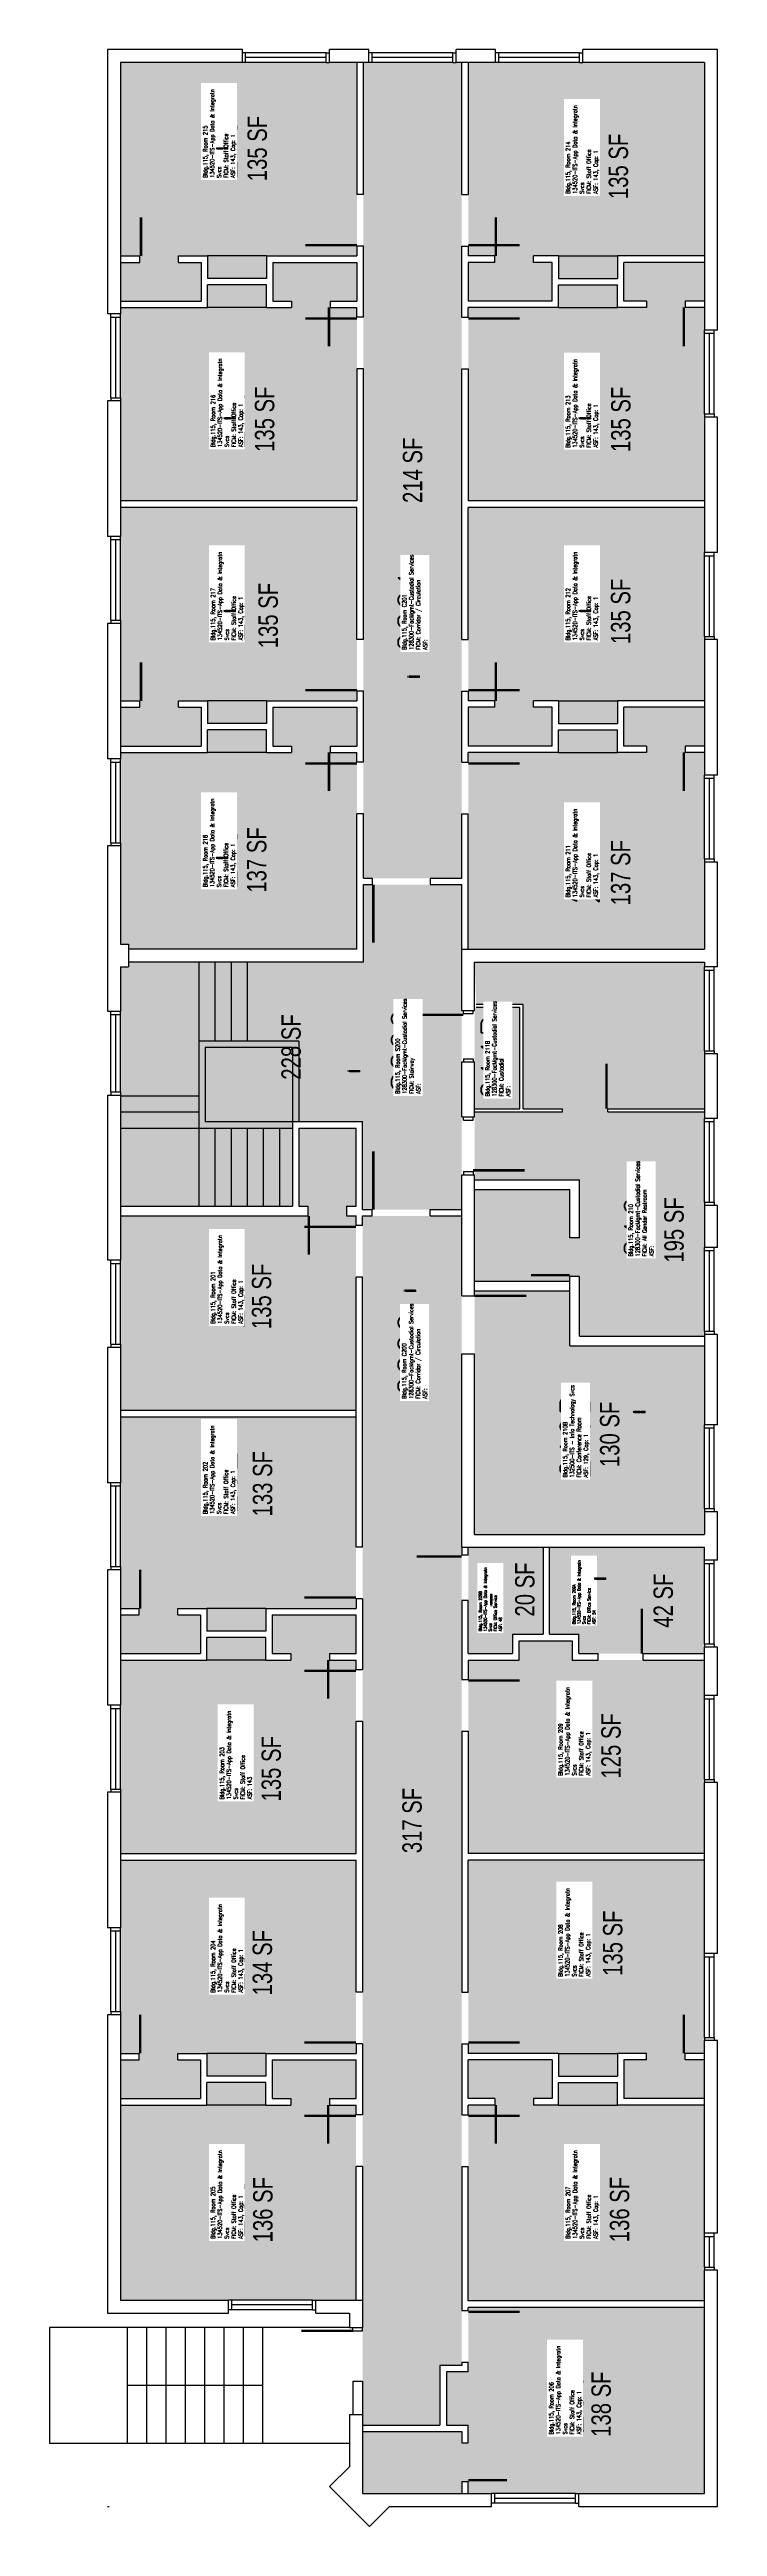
# Model space of a CAD drawing. Header units: inches. Extents: x -36 to 378, y -12 to 1524.
import ezdxf
from ezdxf.enums import TextEntityAlignment as Align

# ---------------------------------------------------------------- set-up
doc = ezdxf.new("R2010")
doc.units = ezdxf.units.IN
doc.header["$LTSCALE"] = 50
doc.header["$MEASUREMENT"] = 0
for name, color, linetype in [('A-DOOR', 2, 'CONTINUOUS'), ('A-FLOR', 3, 'CONTINUOUS'), ('A-GLAZ', 2, 'CONTINUOUS'), ('A-GLAZ-SILL', 2, 'CONTINUOUS'), ('A-IDEN-RNUM', 7, 'CONTINUOUS'), ('A-IDEN-SNUM', 4, 'CONTINUOUS'), ('A-IDEN-VNUM', 4, 'CONTINUOUS'), ('A-SITE', 3, 'CONTINUOUS'), ('A-WALL', 5, 'CONTINUOUS'), ('AREA-TEXT', 3, 'CONTINUOUS'), ('Rooms-Category-Color', 7, 'CONTINUOUS'), ('Rooms-College-Color', 7, 'CONTINUOUS'), ('Rooms-Department-Color', 7, 'CONTINUOUS'), ('Rooms-Division-Color', 7, 'CONTINUOUS'), ('Rooms-Information', 7, 'CONTINUOUS')]:
    doc.layers.add(name, color=color, linetype=linetype)
doc.styles.add('AREA', font='arial.ttf', dxfattribs={"width": 0.75, "height": 24})
doc.styles.add('ROOMSNUMBER', font='txt.shx', dxfattribs={"height": 0.083333})
doc.styles.add('ROOMVNUMBER', font='simplex.shx', dxfattribs={"width": 0.85})

msp = doc.modelspace()

# ---------------------------------------------------------------- hatches: boundary and pattern name
at = {"layer": 'Rooms-Category-Color', "true_color": 0xfa9ba3}
for points in [[(154.5, 1516), (154.5, 1396), (98.5, 1396), (98.5, 1382), (62, 1382), (62, 1396), (44, 1396), (44, 1392), (58, 1392), (58, 1368), (8, 1368), (8, 1392), (20, 1392), (20, 1396), (8, 1396), (8, 1516)], [(223.5, 1516), (223.5, 1396), (240, 1396), (240, 1392), (223.5, 1392), (223.5, 1368), (275.5, 1368), (275.5, 1392), (264, 1392), (264, 1396), (279.5, 1396), (279.5, 1382), (316, 1382), (316, 1396), (370, 1396), (370, 1516)], [(8, 1364), (62, 1364), (62, 1378), (98.5, 1378), (98.5, 1364), (114, 1364), (114, 1368), (102.5, 1368), (102.5, 1392), (154.5, 1392), (154.5, 1368), (138, 1368), (138, 1364), (154.5, 1364), (154.5, 1244), (8, 1244)], [(223.5, 1364), (279.5, 1364), (279.5, 1378), (316, 1378), (316, 1364), (334, 1364), (334, 1368), (320, 1368), (320, 1392), (370, 1392), (370, 1368), (358, 1368), (358, 1364), (370, 1364), (370, 1244), (223.5, 1244)], [(8, 1240), (154.5, 1240), (154.5, 1120), (98.5, 1120), (98.5, 1106), (62, 1106), (62, 1120), (44, 1120), (44, 1116), (58, 1116), (58, 1092), (8, 1092), (8, 1116), (20, 1116), (20, 1120), (8, 1120)], [(223.5, 1240), (370, 1240), (370, 1120), (316, 1120), (316, 1106), (279.5, 1106), (279.5, 1120), (264, 1120), (264, 1116), (275.5, 1116), (275.5, 1092), (223.5, 1092), (223.5, 1116), (240, 1116), (240, 1120), (223.5, 1120)], [(62, 1088), (62, 1102), (98.5, 1102), (98.5, 1088), (114, 1088), (114, 1092), (102.5, 1092), (102.5, 1116), (154.5, 1116), (154.5, 1092), (138, 1092), (138, 1088), (154.5, 1088), (154.5, 966), (13, 966), (13, 969), (8, 969), (8, 1088)], [(223.5, 1088), (279.5, 1088), (279.5, 1102), (316, 1102), (316, 1088), (334, 1088), (334, 1092), (320, 1092), (320, 1116), (370, 1116), (370, 1092), (358, 1092), (358, 1088), (370, 1088), (370, 966), (223.5, 966)], [(118.5, 806.5), (118.5, 855), (154, 855), (154, 806.5), (148, 806.5), (148, 800.5), (154, 800.5), (154, 680), (8, 680), (8, 800.5), (124, 800.5), (124, 806.5)], [(227.5, 754), (286.5, 754), (286.5, 720), (370, 720), (370, 603), (227.5, 603)], [(8, 676), (154, 676), (154, 557), (98, 557), (98, 543), (61.5, 543), (61.5, 557), (43.5, 557), (43.5, 553), (57.5, 553), (57.5, 529), (8, 529), (8, 553), (19.5, 553), (19.5, 557), (8, 557)], [(223.5, 590), (223.5, 595), (270, 595), (270, 541), (251, 541), (251, 529), (223.5, 529), (223.5, 562)], [(292, 529), (292, 541), (274, 541), (274, 595), (320.5, 595), (370, 595), (370, 529), (332, 529), (304, 529)], [(61.5, 539), (98, 539), (98, 525), (113.5, 525), (113.5, 529), (102, 529), (102, 553), (154, 553), (154, 529), (137.5, 529), (137.5, 525), (154, 525), (154, 405), (8, 405), (8, 525), (61.5, 525)], [(255, 525), (223.5, 525), (223.5, 513), (223.5, 481), (223.5, 405), (370, 405), (370, 421), (370, 525), (332, 525), (304, 525), (288, 525), (288, 537), (255, 537)], [(8, 401), (154, 401), (154, 281), (98, 281), (98, 267), (61.5, 267), (61.5, 281), (43.5, 281), (43.5, 277), (57.5, 277), (57.5, 253), (8, 253), (8, 277), (19.5, 277), (19.5, 281), (8, 281)], [(279.5, 267), (279.5, 281), (223.5, 281), (223.5, 401), (370, 401), (370, 281), (358, 281), (358, 277), (370, 277), (370, 253), (320, 253), (320, 277), (334, 277), (334, 281), (316, 281), (316, 267)], [(113.5, 253), (102, 253), (102, 277), (154, 277), (154, 253), (137.5, 253), (137.5, 249), (154, 249), (154, 128), (8, 128), (8, 249), (61.5, 249), (61.5, 263), (98, 263), (98, 249), (113.5, 249)], [(240, 253), (223.5, 253), (223.5, 277), (275.5, 277), (275.5, 253), (264, 253), (264, 249), (279.5, 249), (279.5, 263), (316, 263), (316, 249), (370, 249), (370, 127.5), (223.5, 127.5), (223.5, 249), (240, 249)], [(219.5, 39.5), (219.5, 46.5), (158, 46.5), (158, 8), (219.5, 8), (219.5, 15.5), (223.5, 15.5), (223.5, 8), (370, 8), (370, 123.5), (223.5, 123.5), (223.5, 83.5), (210, 83.5), (210, 50.5), (223.5, 50.5), (223.5, 39.5)]]:
    msp.add_hatch(color=241, dxfattribs=at).paths.add_polyline_path(points)
at = {"layer": 'Rooms-Category-Color', "true_color": 0xadadad}
for points in [[(158.5, 1434), (158.5, 1402), (158.5, 1358), (158.5, 1326), (158.5, 1158), (158.5, 1126), (158.5, 1082), (158.5, 1050), (158.5, 1010), (164, 1010), (200, 1010), (219.5, 1010), (219.5, 1050), (219.5, 1082), (219.5, 1126), (219.5, 1158), (219.5, 1326), (219.5, 1358), (219.5, 1402), (219.5, 1434), (219.5, 1516), (210, 1516), (158.5, 1516)], [(8, 806.5), (8, 857), (8, 955), (13, 955), (13, 958), (158.5, 958), (158.5, 1006), (164, 1006), (200, 1006), (219.5, 1006), (219.5, 804.5), (200, 804.5), (158, 804.5), (158, 859), (114.5, 859), (114.5, 806.5)], [(227.5, 958), (370, 958), (370, 867), (310, 867), (310, 865), (370, 865), (370, 726), (292.5, 726), (292.5, 763), (286.5, 763), (286.5, 760), (227.5, 760), (227.5, 817), (286.5, 817), (286.5, 787), (292.5, 787), (292.5, 823), (227.5, 823), (227.5, 865), (282, 865), (282, 867), (257.5, 867), (257.5, 931.7), (228.5, 931.7)], [(255.5, 897), (255.5, 929.7), (227.5, 929.7), (227.5, 867), (255.5, 867)], [(158, 800.5), (158, 50.5), (206, 50.5), (206, 87.5), (219.5, 87.5), (219.5, 89.5), (219.5, 121.5), (219.5, 211), (219.5, 243), (219.5, 287), (219.5, 800.5)]]:
    msp.add_hatch(color=253, dxfattribs=at).paths.add_polyline_path(points)
at = {"layer": 'Rooms-College-Color', "true_color": 0x80bc67}
for points in [[(154.5, 1516), (154.5, 1396), (98.5, 1396), (98.5, 1382), (62, 1382), (62, 1396), (44, 1396), (44, 1392), (58, 1392), (58, 1368), (8, 1368), (8, 1392), (20, 1392), (20, 1396), (8, 1396), (8, 1516)], [(223.5, 1516), (223.5, 1396), (240, 1396), (240, 1392), (223.5, 1392), (223.5, 1368), (275.5, 1368), (275.5, 1392), (264, 1392), (264, 1396), (279.5, 1396), (279.5, 1382), (316, 1382), (316, 1396), (370, 1396), (370, 1516)], [(8, 1364), (62, 1364), (62, 1378), (98.5, 1378), (98.5, 1364), (114, 1364), (114, 1368), (102.5, 1368), (102.5, 1392), (154.5, 1392), (154.5, 1368), (138, 1368), (138, 1364), (154.5, 1364), (154.5, 1244), (8, 1244)], [(223.5, 1364), (279.5, 1364), (279.5, 1378), (316, 1378), (316, 1364), (334, 1364), (334, 1368), (320, 1368), (320, 1392), (370, 1392), (370, 1368), (358, 1368), (358, 1364), (370, 1364), (370, 1244), (223.5, 1244)], [(8, 1240), (154.5, 1240), (154.5, 1120), (98.5, 1120), (98.5, 1106), (62, 1106), (62, 1120), (44, 1120), (44, 1116), (58, 1116), (58, 1092), (8, 1092), (8, 1116), (20, 1116), (20, 1120), (8, 1120)], [(223.5, 1240), (370, 1240), (370, 1120), (316, 1120), (316, 1106), (279.5, 1106), (279.5, 1120), (264, 1120), (264, 1116), (275.5, 1116), (275.5, 1092), (223.5, 1092), (223.5, 1116), (240, 1116), (240, 1120), (223.5, 1120)], [(62, 1088), (62, 1102), (98.5, 1102), (98.5, 1088), (114, 1088), (114, 1092), (102.5, 1092), (102.5, 1116), (154.5, 1116), (154.5, 1092), (138, 1092), (138, 1088), (154.5, 1088), (154.5, 966), (13, 966), (13, 969), (8, 969), (8, 1088)], [(223.5, 1088), (279.5, 1088), (279.5, 1102), (316, 1102), (316, 1088), (334, 1088), (334, 1092), (320, 1092), (320, 1116), (370, 1116), (370, 1092), (358, 1092), (358, 1088), (370, 1088), (370, 966), (223.5, 966)], [(118.5, 806.5), (118.5, 855), (154, 855), (154, 806.5), (148, 806.5), (148, 800.5), (154, 800.5), (154, 680), (8, 680), (8, 800.5), (124, 800.5), (124, 806.5)], [(227.5, 754), (286.5, 754), (286.5, 720), (370, 720), (370, 603), (227.5, 603)], [(8, 676), (154, 676), (154, 557), (98, 557), (98, 543), (61.5, 543), (61.5, 557), (43.5, 557), (43.5, 553), (57.5, 553), (57.5, 529), (8, 529), (8, 553), (19.5, 553), (19.5, 557), (8, 557)], [(223.5, 590), (223.5, 595), (270, 595), (270, 541), (251, 541), (251, 529), (223.5, 529), (223.5, 562)], [(292, 529), (292, 541), (274, 541), (274, 595), (320.5, 595), (370, 595), (370, 529), (332, 529), (304, 529)], [(61.5, 539), (98, 539), (98, 525), (113.5, 525), (113.5, 529), (102, 529), (102, 553), (154, 553), (154, 529), (137.5, 529), (137.5, 525), (154, 525), (154, 405), (8, 405), (8, 525), (61.5, 525)], [(255, 525), (223.5, 525), (223.5, 513), (223.5, 481), (223.5, 405), (370, 405), (370, 421), (370, 525), (332, 525), (304, 525), (288, 525), (288, 537), (255, 537)], [(8, 401), (154, 401), (154, 281), (98, 281), (98, 267), (61.5, 267), (61.5, 281), (43.5, 281), (43.5, 277), (57.5, 277), (57.5, 253), (8, 253), (8, 277), (19.5, 277), (19.5, 281), (8, 281)], [(279.5, 267), (279.5, 281), (223.5, 281), (223.5, 401), (370, 401), (370, 281), (358, 281), (358, 277), (370, 277), (370, 253), (320, 253), (320, 277), (334, 277), (334, 281), (316, 281), (316, 267)], [(113.5, 253), (102, 253), (102, 277), (154, 277), (154, 253), (137.5, 253), (137.5, 249), (154, 249), (154, 128), (8, 128), (8, 249), (61.5, 249), (61.5, 263), (98, 263), (98, 249), (113.5, 249)], [(240, 253), (223.5, 253), (223.5, 277), (275.5, 277), (275.5, 253), (264, 253), (264, 249), (279.5, 249), (279.5, 263), (316, 263), (316, 249), (370, 249), (370, 127.5), (223.5, 127.5), (223.5, 249), (240, 249)], [(219.5, 39.5), (219.5, 46.5), (158, 46.5), (158, 8), (219.5, 8), (219.5, 15.5), (223.5, 15.5), (223.5, 8), (370, 8), (370, 123.5), (223.5, 123.5), (223.5, 83.5), (210, 83.5), (210, 50.5), (223.5, 50.5), (223.5, 39.5)]]:
    msp.add_hatch(color=83, dxfattribs=at).paths.add_polyline_path(points)
at = {"layer": 'Rooms-College-Color', "true_color": 0xadadad}
for points in [[(158.5, 1434), (158.5, 1402), (158.5, 1358), (158.5, 1326), (158.5, 1158), (158.5, 1126), (158.5, 1082), (158.5, 1050), (158.5, 1010), (164, 1010), (200, 1010), (219.5, 1010), (219.5, 1050), (219.5, 1082), (219.5, 1126), (219.5, 1158), (219.5, 1326), (219.5, 1358), (219.5, 1402), (219.5, 1434), (219.5, 1516), (210, 1516), (158.5, 1516)], [(8, 806.5), (8, 857), (8, 955), (13, 955), (13, 958), (158.5, 958), (158.5, 1006), (164, 1006), (200, 1006), (219.5, 1006), (219.5, 804.5), (200, 804.5), (158, 804.5), (158, 859), (114.5, 859), (114.5, 806.5)], [(227.5, 958), (370, 958), (370, 867), (310, 867), (310, 865), (370, 865), (370, 726), (292.5, 726), (292.5, 763), (286.5, 763), (286.5, 760), (227.5, 760), (227.5, 817), (286.5, 817), (286.5, 787), (292.5, 787), (292.5, 823), (227.5, 823), (227.5, 865), (282, 865), (282, 867), (257.5, 867), (257.5, 931.7), (228.5, 931.7)], [(255.5, 897), (255.5, 929.7), (227.5, 929.7), (227.5, 867), (255.5, 867)], [(158, 800.5), (158, 50.5), (206, 50.5), (206, 87.5), (219.5, 87.5), (219.5, 89.5), (219.5, 121.5), (219.5, 211), (219.5, 243), (219.5, 287), (219.5, 800.5)]]:
    msp.add_hatch(color=253, dxfattribs=at).paths.add_polyline_path(points)
at = {"layer": 'Rooms-Department-Color', "true_color": 0xfa003f}
for points in [[(154.5, 1516), (154.5, 1396), (98.5, 1396), (98.5, 1382), (62, 1382), (62, 1396), (44, 1396), (44, 1392), (58, 1392), (58, 1368), (8, 1368), (8, 1392), (20, 1392), (20, 1396), (8, 1396), (8, 1516)], [(223.5, 1516), (223.5, 1396), (240, 1396), (240, 1392), (223.5, 1392), (223.5, 1368), (275.5, 1368), (275.5, 1392), (264, 1392), (264, 1396), (279.5, 1396), (279.5, 1382), (316, 1382), (316, 1396), (370, 1396), (370, 1516)], [(8, 1364), (62, 1364), (62, 1378), (98.5, 1378), (98.5, 1364), (114, 1364), (114, 1368), (102.5, 1368), (102.5, 1392), (154.5, 1392), (154.5, 1368), (138, 1368), (138, 1364), (154.5, 1364), (154.5, 1244), (8, 1244)], [(223.5, 1364), (279.5, 1364), (279.5, 1378), (316, 1378), (316, 1364), (334, 1364), (334, 1368), (320, 1368), (320, 1392), (370, 1392), (370, 1368), (358, 1368), (358, 1364), (370, 1364), (370, 1244), (223.5, 1244)], [(8, 1240), (154.5, 1240), (154.5, 1120), (98.5, 1120), (98.5, 1106), (62, 1106), (62, 1120), (44, 1120), (44, 1116), (58, 1116), (58, 1092), (8, 1092), (8, 1116), (20, 1116), (20, 1120), (8, 1120)], [(223.5, 1240), (370, 1240), (370, 1120), (316, 1120), (316, 1106), (279.5, 1106), (279.5, 1120), (264, 1120), (264, 1116), (275.5, 1116), (275.5, 1092), (223.5, 1092), (223.5, 1116), (240, 1116), (240, 1120), (223.5, 1120)], [(62, 1088), (62, 1102), (98.5, 1102), (98.5, 1088), (114, 1088), (114, 1092), (102.5, 1092), (102.5, 1116), (154.5, 1116), (154.5, 1092), (138, 1092), (138, 1088), (154.5, 1088), (154.5, 966), (13, 966), (13, 969), (8, 969), (8, 1088)], [(223.5, 1088), (279.5, 1088), (279.5, 1102), (316, 1102), (316, 1088), (334, 1088), (334, 1092), (320, 1092), (320, 1116), (370, 1116), (370, 1092), (358, 1092), (358, 1088), (370, 1088), (370, 966), (223.5, 966)], [(118.5, 806.5), (118.5, 855), (154, 855), (154, 806.5), (148, 806.5), (148, 800.5), (154, 800.5), (154, 680), (8, 680), (8, 800.5), (124, 800.5), (124, 806.5)], [(227.5, 754), (286.5, 754), (286.5, 720), (370, 720), (370, 603), (227.5, 603)], [(8, 676), (154, 676), (154, 557), (98, 557), (98, 543), (61.5, 543), (61.5, 557), (43.5, 557), (43.5, 553), (57.5, 553), (57.5, 529), (8, 529), (8, 553), (19.5, 553), (19.5, 557), (8, 557)], [(223.5, 590), (223.5, 595), (270, 595), (270, 541), (251, 541), (251, 529), (223.5, 529), (223.5, 562)], [(292, 529), (292, 541), (274, 541), (274, 595), (320.5, 595), (370, 595), (370, 529), (332, 529), (304, 529)], [(61.5, 539), (98, 539), (98, 525), (113.5, 525), (113.5, 529), (102, 529), (102, 553), (154, 553), (154, 529), (137.5, 529), (137.5, 525), (154, 525), (154, 405), (8, 405), (8, 525), (61.5, 525)], [(255, 525), (223.5, 525), (223.5, 513), (223.5, 481), (223.5, 405), (370, 405), (370, 421), (370, 525), (332, 525), (304, 525), (288, 525), (288, 537), (255, 537)], [(8, 401), (154, 401), (154, 281), (98, 281), (98, 267), (61.5, 267), (61.5, 281), (43.5, 281), (43.5, 277), (57.5, 277), (57.5, 253), (8, 253), (8, 277), (19.5, 277), (19.5, 281), (8, 281)], [(279.5, 267), (279.5, 281), (223.5, 281), (223.5, 401), (370, 401), (370, 281), (358, 281), (358, 277), (370, 277), (370, 253), (320, 253), (320, 277), (334, 277), (334, 281), (316, 281), (316, 267)], [(113.5, 253), (102, 253), (102, 277), (154, 277), (154, 253), (137.5, 253), (137.5, 249), (154, 249), (154, 128), (8, 128), (8, 249), (61.5, 249), (61.5, 263), (98, 263), (98, 249), (113.5, 249)], [(240, 253), (223.5, 253), (223.5, 277), (275.5, 277), (275.5, 253), (264, 253), (264, 249), (279.5, 249), (279.5, 263), (316, 263), (316, 249), (370, 249), (370, 127.5), (223.5, 127.5), (223.5, 249), (240, 249)], [(219.5, 39.5), (219.5, 46.5), (158, 46.5), (158, 8), (219.5, 8), (219.5, 15.5), (223.5, 15.5), (223.5, 8), (370, 8), (370, 123.5), (223.5, 123.5), (223.5, 83.5), (210, 83.5), (210, 50.5), (223.5, 50.5), (223.5, 39.5)]]:
    msp.add_hatch(color=240, dxfattribs=at).paths.add_polyline_path(points)
at = {"layer": 'Rooms-Department-Color', "true_color": 0xacacac}
for points in [[(158.5, 1434), (158.5, 1402), (158.5, 1358), (158.5, 1326), (158.5, 1158), (158.5, 1126), (158.5, 1082), (158.5, 1050), (158.5, 1010), (164, 1010), (200, 1010), (219.5, 1010), (219.5, 1050), (219.5, 1082), (219.5, 1126), (219.5, 1158), (219.5, 1326), (219.5, 1358), (219.5, 1402), (219.5, 1434), (219.5, 1516), (210, 1516), (158.5, 1516)], [(8, 806.5), (8, 857), (8, 955), (13, 955), (13, 958), (158.5, 958), (158.5, 1006), (164, 1006), (200, 1006), (219.5, 1006), (219.5, 804.5), (200, 804.5), (158, 804.5), (158, 859), (114.5, 859), (114.5, 806.5)], [(227.5, 958), (370, 958), (370, 867), (310, 867), (310, 865), (370, 865), (370, 726), (292.5, 726), (292.5, 763), (286.5, 763), (286.5, 760), (227.5, 760), (227.5, 817), (286.5, 817), (286.5, 787), (292.5, 787), (292.5, 823), (227.5, 823), (227.5, 865), (282, 865), (282, 867), (257.5, 867), (257.5, 931.7), (228.5, 931.7)], [(255.5, 897), (255.5, 929.7), (227.5, 929.7), (227.5, 867), (255.5, 867)], [(158, 800.5), (158, 50.5), (206, 50.5), (206, 87.5), (219.5, 87.5), (219.5, 89.5), (219.5, 121.5), (219.5, 211), (219.5, 243), (219.5, 287), (219.5, 800.5)]]:
    msp.add_hatch(color=253, dxfattribs=at).paths.add_polyline_path(points)
at = {"layer": 'Rooms-Division-Color', "true_color": 0xfa003f}
for points in [[(154.5, 1516), (154.5, 1396), (98.5, 1396), (98.5, 1382), (62, 1382), (62, 1396), (44, 1396), (44, 1392), (58, 1392), (58, 1368), (8, 1368), (8, 1392), (20, 1392), (20, 1396), (8, 1396), (8, 1516)], [(223.5, 1516), (223.5, 1396), (240, 1396), (240, 1392), (223.5, 1392), (223.5, 1368), (275.5, 1368), (275.5, 1392), (264, 1392), (264, 1396), (279.5, 1396), (279.5, 1382), (316, 1382), (316, 1396), (370, 1396), (370, 1516)], [(8, 1364), (62, 1364), (62, 1378), (98.5, 1378), (98.5, 1364), (114, 1364), (114, 1368), (102.5, 1368), (102.5, 1392), (154.5, 1392), (154.5, 1368), (138, 1368), (138, 1364), (154.5, 1364), (154.5, 1244), (8, 1244)], [(223.5, 1364), (279.5, 1364), (279.5, 1378), (316, 1378), (316, 1364), (334, 1364), (334, 1368), (320, 1368), (320, 1392), (370, 1392), (370, 1368), (358, 1368), (358, 1364), (370, 1364), (370, 1244), (223.5, 1244)], [(8, 1240), (154.5, 1240), (154.5, 1120), (98.5, 1120), (98.5, 1106), (62, 1106), (62, 1120), (44, 1120), (44, 1116), (58, 1116), (58, 1092), (8, 1092), (8, 1116), (20, 1116), (20, 1120), (8, 1120)], [(223.5, 1240), (370, 1240), (370, 1120), (316, 1120), (316, 1106), (279.5, 1106), (279.5, 1120), (264, 1120), (264, 1116), (275.5, 1116), (275.5, 1092), (223.5, 1092), (223.5, 1116), (240, 1116), (240, 1120), (223.5, 1120)], [(62, 1088), (62, 1102), (98.5, 1102), (98.5, 1088), (114, 1088), (114, 1092), (102.5, 1092), (102.5, 1116), (154.5, 1116), (154.5, 1092), (138, 1092), (138, 1088), (154.5, 1088), (154.5, 966), (13, 966), (13, 969), (8, 969), (8, 1088)], [(223.5, 1088), (279.5, 1088), (279.5, 1102), (316, 1102), (316, 1088), (334, 1088), (334, 1092), (320, 1092), (320, 1116), (370, 1116), (370, 1092), (358, 1092), (358, 1088), (370, 1088), (370, 966), (223.5, 966)], [(118.5, 806.5), (118.5, 855), (154, 855), (154, 806.5), (148, 806.5), (148, 800.5), (154, 800.5), (154, 680), (8, 680), (8, 800.5), (124, 800.5), (124, 806.5)], [(227.5, 754), (286.5, 754), (286.5, 720), (370, 720), (370, 603), (227.5, 603)], [(8, 676), (154, 676), (154, 557), (98, 557), (98, 543), (61.5, 543), (61.5, 557), (43.5, 557), (43.5, 553), (57.5, 553), (57.5, 529), (8, 529), (8, 553), (19.5, 553), (19.5, 557), (8, 557)], [(223.5, 590), (223.5, 595), (270, 595), (270, 541), (251, 541), (251, 529), (223.5, 529), (223.5, 562)], [(292, 529), (292, 541), (274, 541), (274, 595), (320.5, 595), (370, 595), (370, 529), (332, 529), (304, 529)], [(61.5, 539), (98, 539), (98, 525), (113.5, 525), (113.5, 529), (102, 529), (102, 553), (154, 553), (154, 529), (137.5, 529), (137.5, 525), (154, 525), (154, 405), (8, 405), (8, 525), (61.5, 525)], [(255, 525), (223.5, 525), (223.5, 513), (223.5, 481), (223.5, 405), (370, 405), (370, 421), (370, 525), (332, 525), (304, 525), (288, 525), (288, 537), (255, 537)], [(8, 401), (154, 401), (154, 281), (98, 281), (98, 267), (61.5, 267), (61.5, 281), (43.5, 281), (43.5, 277), (57.5, 277), (57.5, 253), (8, 253), (8, 277), (19.5, 277), (19.5, 281), (8, 281)], [(279.5, 267), (279.5, 281), (223.5, 281), (223.5, 401), (370, 401), (370, 281), (358, 281), (358, 277), (370, 277), (370, 253), (320, 253), (320, 277), (334, 277), (334, 281), (316, 281), (316, 267)], [(113.5, 253), (102, 253), (102, 277), (154, 277), (154, 253), (137.5, 253), (137.5, 249), (154, 249), (154, 128), (8, 128), (8, 249), (61.5, 249), (61.5, 263), (98, 263), (98, 249), (113.5, 249)], [(240, 253), (223.5, 253), (223.5, 277), (275.5, 277), (275.5, 253), (264, 253), (264, 249), (279.5, 249), (279.5, 263), (316, 263), (316, 249), (370, 249), (370, 127.5), (223.5, 127.5), (223.5, 249), (240, 249)], [(219.5, 39.5), (219.5, 46.5), (158, 46.5), (158, 8), (219.5, 8), (219.5, 15.5), (223.5, 15.5), (223.5, 8), (370, 8), (370, 123.5), (223.5, 123.5), (223.5, 83.5), (210, 83.5), (210, 50.5), (223.5, 50.5), (223.5, 39.5)]]:
    msp.add_hatch(color=240, dxfattribs=at).paths.add_polyline_path(points)
at = {"layer": 'Rooms-Division-Color', "true_color": 0xadadad}
for points in [[(158.5, 1434), (158.5, 1402), (158.5, 1358), (158.5, 1326), (158.5, 1158), (158.5, 1126), (158.5, 1082), (158.5, 1050), (158.5, 1010), (164, 1010), (200, 1010), (219.5, 1010), (219.5, 1050), (219.5, 1082), (219.5, 1126), (219.5, 1158), (219.5, 1326), (219.5, 1358), (219.5, 1402), (219.5, 1434), (219.5, 1516), (210, 1516), (158.5, 1516)], [(8, 806.5), (8, 857), (8, 955), (13, 955), (13, 958), (158.5, 958), (158.5, 1006), (164, 1006), (200, 1006), (219.5, 1006), (219.5, 804.5), (200, 804.5), (158, 804.5), (158, 859), (114.5, 859), (114.5, 806.5)], [(227.5, 958), (370, 958), (370, 867), (310, 867), (310, 865), (370, 865), (370, 726), (292.5, 726), (292.5, 763), (286.5, 763), (286.5, 760), (227.5, 760), (227.5, 817), (286.5, 817), (286.5, 787), (292.5, 787), (292.5, 823), (227.5, 823), (227.5, 865), (282, 865), (282, 867), (257.5, 867), (257.5, 931.7), (228.5, 931.7)], [(255.5, 897), (255.5, 929.7), (227.5, 929.7), (227.5, 867), (255.5, 867)], [(158, 800.5), (158, 50.5), (206, 50.5), (206, 87.5), (219.5, 87.5), (219.5, 89.5), (219.5, 121.5), (219.5, 211), (219.5, 243), (219.5, 287), (219.5, 800.5)]]:
    msp.add_hatch(color=253, dxfattribs=at).paths.add_polyline_path(points)

# ---------------------------------------------------------------- linework, layer by layer
at = {"layer": 'A-DOOR'}
for points in [[(154.5, 1402.7, 1.5, 1.5, 0), (122.5, 1402.7, 0, 0, 0), (122.5, 1402, 0, 0, -0.414214), (154.5, 1434, 0, 0, -0.414214)], [(223.5, 1402.7, 1.5, 1.5, 0), (255.5, 1402.7, 0, 0, 0), (255.5, 1402, 0, 0, 0.414214), (223.5, 1434, 0, 0, 0.414214)], [(20.7, 1396, 1.5, 1.5, 0), (20.7, 1420, 0, 0, 0), (20, 1420, 0, 0, -0.414214), (44, 1396, 0, 0, -0.414214)], [(240.7, 1396, 1.5, 1.5, 0), (240.7, 1420, 0, 0, 0), (240, 1420, 0, 0, -0.414214), (264, 1396, 0, 0, -0.414214)], [(137.2, 1364, 1.5, 1.5, 0), (137.2, 1340, 0, 0, 0), (138, 1340, 0, 0, -0.414214), (114, 1364, 0, 0, -0.414214)], [(154.5, 1357.2, 1.5, 1.5, 0), (122.5, 1357.2, 0, 0, 0), (122.5, 1358, 0, 0, 0.414214), (154.5, 1326, 0, 0, 0.414214)], [(223.5, 1357.2, 1.5, 1.5, 0), (255.5, 1357.2, 0, 0, 0), (255.5, 1358, 0, 0, -0.414214), (223.5, 1326, 0, 0, -0.414214)], [(357.2, 1364, 1.5, 1.5, 0), (357.2, 1340, 0, 0, 0), (358, 1340, 0, 0, -0.414214), (334, 1364, 0, 0, -0.414214)], [(154.5, 1126.7, 1.5, 1.5, 0), (122.5, 1126.7, 0, 0, 0), (122.5, 1126, 0, 0, -0.414214), (154.5, 1158, 0, 0, -0.414214)], [(223.5, 1126.7, 1.5, 1.5, 0), (255.5, 1126.7, 0, 0, 0), (255.5, 1126, 0, 0, 0.414214), (223.5, 1158, 0, 0, 0.414214)], [(20.7, 1120, 1.5, 1.5, 0), (20.7, 1144, 0, 0, 0), (20, 1144, 0, 0, -0.414214), (44, 1120, 0, 0, -0.414214)], [(240.7, 1120, 1.5, 1.5, 0), (240.7, 1144, 0, 0, 0), (240, 1144, 0, 0, -0.414214), (264, 1120, 0, 0, -0.414214)], [(137.2, 1088, 1.5, 1.5, 0), (137.2, 1064, 0, 0, 0), (138, 1064, 0, 0, -0.414214), (114, 1088, 0, 0, -0.414214)], [(154.5, 1081.2, 1.5, 1.5, 0), (122.5, 1081.2, 0, 0, 0), (122.5, 1082, 0, 0, 0.414214), (154.5, 1050, 0, 0, 0.414214)], [(223.5, 1081.2, 1.5, 1.5, 0), (255.5, 1081.2, 0, 0, 0), (255.5, 1082, 0, 0, -0.414214), (223.5, 1050, 0, 0, -0.414214)], [(357.2, 1088, 1.5, 1.5, 0), (357.2, 1064, 0, 0, 0), (358, 1064, 0, 0, -0.414214), (334, 1088, 0, 0, -0.414214)], [(164.7, 1006, 1.5, 1.5, 0), (164.7, 970, 0, 0, 0), (164, 970, 0, 0, 0.414214), (200, 1006, 0, 0, 0.414214)], [(220.5, 925.3, 1.5, 1.5, 0), (192.5, 925.3, 0, 0, 0), (192.5, 926, 0, 0, 0.414214), (220.5, 898, 0, 0, 0.414214)], [(309.2, 867, 1.5, 1.5, 0), (309.2, 895, 0, 0, 0), (310, 895, 0, 0, 0.414214), (282, 867, 0, 0, 0.414214)], [(226.5, 828.8, 1.5, 1.5, 0), (258.5, 828.8, 0, 0, 0), (258.5, 828, 0, 0, 0.414214), (226.5, 860, 0, 0, 0.414214)], [(164.7, 804.5, 1.5, 1.5, 0), (164.7, 840.5, 0, 0, 0), (164, 840.5, 0, 0, -0.414214), (200, 804.5, 0, 0, -0.414214)], [(124.7, 800.5, 1.5, 1.5, 0), (124.7, 776.5, 0, 0, 0), (124, 776.5, 0, 0, 0.414214), (148, 800.5, 0, 0, 0.414214)], [(154, 793.7, 1.5, 1.5, 0), (122, 793.7, 0, 0, 0), (122, 794.5, 0, 0, 0.414214), (154, 762.5, 0, 0, 0.414214)], [(286.5, 763.8, 1.5, 1.5, 0), (262.5, 763.8, 0, 0, 0), (262.5, 763, 0, 0, -0.414214), (286.5, 787, 0, 0, -0.414214)], [(227.5, 751, 1.5, 1.5, 0), (259.5, 751, 0, 0, 0), (259.5, 751.7, 0, 0, -0.320393), (227.5, 715, 0, 0, -0.414214)], [(154, 563.8, 1.5, 1.5, 0), (122, 563.8, 0, 0, 0), (122, 563, 0, 0, -0.414214), (154, 595, 0, 0, -0.414214)], [(219.5, 589.2, 1.5, 1.5, 0), (191.5, 589.2, 0, 0, 0), (191.5, 590, 0, 0, 0.414214), (219.5, 562, 0, 0, 0.414214)], [(20.2, 557, 1.5, 1.5, 0), (20.2, 581, 0, 0, 0), (19.5, 581, 0, 0, -0.414214), (43.5, 557, 0, 0, -0.414214)], [(331.2, 529, 1.5, 1.5, 0), (331.2, 557, 0, 0, 0), (332, 557, 0, 0, 0.414214), (304, 529, 0, 0, 0.414214)], [(136.7, 525, 1.5, 1.5, 0), (136.7, 501, 0, 0, 0), (137.5, 501, 0, 0, -0.414214), (113.5, 525, 0, 0, -0.414214)], [(154, 518.3, 1.5, 1.5, 0), (122, 518.3, 0, 0, 0), (122, 519, 0, 0, 0.414214), (154, 487, 0, 0, 0.414214)], [(223.5, 512.3, 1.5, 1.5, 0), (255.5, 512.3, 0, 0, 0), (255.5, 513, 0, 0, -0.414214), (223.5, 481, 0, 0, -0.414214)], [(154, 287.8, 1.5, 1.5, 0), (122, 287.8, 0, 0, 0), (122, 287, 0, 0, -0.414214), (154, 319, 0, 0, -0.414214)], [(223.5, 287.8, 1.5, 1.5, 0), (255.5, 287.8, 0, 0, 0), (255.5, 287, 0, 0, 0.414214), (223.5, 319, 0, 0, 0.414214)], [(20.2, 281, 1.5, 1.5, 0), (20.2, 305, 0, 0, 0), (19.5, 305, 0, 0, -0.414214), (43.5, 281, 0, 0, -0.414214)], [(357.2, 281, 1.5, 1.5, 0), (357.2, 305, 0, 0, 0), (358, 305, 0, 0, 0.414214), (334, 281, 0, 0, 0.414214)], [(136.7, 249, 1.5, 1.5, 0), (136.7, 225, 0, 0, 0), (137.5, 225, 0, 0, -0.414214), (113.5, 249, 0, 0, -0.414214)], [(240.7, 249, 1.5, 1.5, 0), (240.7, 225, 0, 0, 0), (240, 225, 0, 0, 0.414214), (264, 249, 0, 0, 0.414214)], [(154, 242.3, 1.5, 1.5, 0), (122, 242.3, 0, 0, 0), (122, 243, 0, 0, 0.414214), (154, 211, 0, 0, 0.414214)], [(223.5, 242.3, 1.5, 1.5, 0), (255.5, 242.3, 0, 0, 0), (255.5, 243, 0, 0, -0.414214), (223.5, 211, 0, 0, -0.414214)], [(152, 109, 1.5, 1.5, 0), (120, 109, 0, 0, 0), (120, 109.7, 0, 0, 0.414214), (152, 77.7, 0, 0, 0.414214)], [(223.5, 120.8, 1.5, 1.5, 0), (255.5, 120.8, 0, 0, 0), (255.5, 121.5, 0, 0, -0.414214), (223.5, 89.5, 0, 0, -0.414214)], [(223.5, 16.3, 1.5, 1.5, 0), (247.5, 16.3, 0, 0, 0), (247.5, 15.5, 0, 0, 0.414214), (223.5, 39.5, 0, 0, 0.414214)]]:
    msp.add_lwpolyline(points, format="xyseb", dxfattribs=at)
at = {"layer": 'A-FLOR'}
for p, q in [((98.5, 1396), (62, 1396)), ((279.5, 1396), (316, 1396)), ((98.5, 1364), (62, 1364)), ((279.5, 1364), (316, 1364)), ((98.5, 1120), (62, 1120)), ((279.5, 1120), (316, 1120)), ((98.5, 1088), (62, 1088)), ((279.5, 1088), (316, 1088)), ((56.5, 958), (56.5, 806.5)), ((66.5, 958), (66.5, 909)), ((76.5, 958), (76.5, 909)), ((86.5, 958), (86.5, 909)), ((118.5, 909), (56.5, 909)), ((118.5, 909), (118.5, 859)), ((114.5, 905), (60.5, 905)), ((60.5, 905), (60.5, 859)), ((114.5, 905), (114.5, 859)), ((8, 875), (56.5, 875)), ((8, 865), (56.5, 865)), ((8, 855), (114.5, 855)), ((60.5, 859), (114.5, 859)), ((66.5, 855), (66.5, 806.5)), ((76.5, 855), (76.5, 806.5)), ((86.5, 855), (86.5, 806.5)), ((96.5, 855), (96.5, 806.5)), ((106.5, 855), (106.5, 806.5)), ((98, 557), (61.5, 557)), ((98, 525), (61.5, 525)), ((98, 281), (61.5, 281)), ((279.5, 281), (316, 281)), ((98, 249), (61.5, 249)), ((279.5, 249), (316, 249))]:
    msp.add_line(p, q, dxfattribs=at)
at = {"layer": 'A-GLAZ'}
for p, q in [((135.5, 1519), (85.5, 1519)), ((214, 1519), (164, 1519)), ((292.5, 1519), (242.5, 1519)), ((5, 1308), (5, 1358)), ((373, 1298), (373, 1348)), ((5, 1170), (5, 1220)), ((373, 1160), (373, 1210)), ((5, 1032), (5, 1082)), ((373, 1022), (373, 1072)), ((373, 903), (373, 953)), ((5, 877.5), (5, 925.5)), ((373, 809), (373, 859)), ((5, 721), (5, 771)), ((373, 729), (373, 779)), ((373, 619), (373, 669)), ((5, 583), (5, 633)), ((373, 535), (373, 585)), ((5, 445), (5, 495)), ((373, 451), (373, 501)), ((5, 307), (5, 357)), ((373, 291), (373, 341)), ((373, 148.5), (373, 167.5)), ((127, 125), (77, 125)), ((290, 5), (240, 5))]:
    msp.add_line(p, q, dxfattribs=at)
at = {"layer": 'A-GLAZ-SILL'}
for p, q in [((135.5, 1522), (85.5, 1522)), ((214, 1522), (164, 1522)), ((292.5, 1522), (242.5, 1522)), ((135.5, 1516), (85.5, 1516)), ((214, 1516), (164, 1516)), ((292.5, 1516), (242.5, 1516)), ((2, 1308), (2, 1358)), ((8, 1308), (8, 1358)), ((370, 1298), (370, 1348)), ((376, 1298), (376, 1348)), ((2, 1170), (2, 1220)), ((8, 1170), (8, 1220)), ((370, 1160), (370, 1210)), ((376, 1160), (376, 1210)), ((2, 1032), (2, 1082)), ((8, 1032), (8, 1082)), ((370, 1022), (370, 1072)), ((376, 1022), (376, 1072)), ((370, 903), (370, 953)), ((376, 903), (376, 953)), ((2, 877.5), (2, 925.5)), ((8, 877.5), (8, 925.5)), ((370, 809), (370, 859)), ((376, 809), (376, 859)), ((2, 721), (2, 771)), ((8, 721), (8, 771)), ((370, 729), (370, 779)), ((376, 729), (376, 779)), ((370, 619), (370, 669)), ((376, 619), (376, 669)), ((2, 583), (2, 633)), ((8, 583), (8, 633)), ((370, 535), (370, 585)), ((376, 535), (376, 585)), ((2, 445), (2, 495)), ((8, 445), (8, 495)), ((370, 451), (370, 501)), ((376, 451), (376, 501)), ((2, 307), (2, 357)), ((8, 307), (8, 357)), ((370, 291), (370, 341)), ((376, 291), (376, 341)), ((370, 148.5), (370, 167.5)), ((376, 148.5), (376, 167.5)), ((127, 128), (77, 128)), ((127, 122), (77, 122)), ((290, 8), (240, 8)), ((290, 2), (240, 2))]:
    msp.add_line(p, q, dxfattribs=at)
at = {"layer": 'A-SITE'}
for p, q in [((150, 111), (-36, 111)), ((-36, 111), (-36, 39)), ((12, 111), (12, 39)), ((24, 111), (24, 39)), ((36, 111), (36, 39)), ((48, 111), (48, 39)), ((60, 111), (60, 39)), ((72, 111), (72, 39)), ((84, 111), (84, 39)), ((96, 111), (96, 39)), ((96, 75), (12, 75)), ((150, 39), (-36, 39))]:
    msp.add_line(p, q, dxfattribs=at)
at = {"layer": 'A-WALL'}
for p, q in [((83.5, 1524), (0, 1524)), ((0, 1524), (0, 1360)), ((83.5, 1516), (83.5, 1524)), ((85.5, 1522), (83.5, 1522)), ((85.5, 1516), (85.5, 1522)), ((135.5, 1516), (135.5, 1522)), ((135.5, 1522), (137.5, 1522)), ((162, 1524), (137.5, 1524)), ((137.5, 1516), (137.5, 1524)), ((162, 1516), (162, 1524)), ((164, 1522), (162, 1522)), ((164, 1516), (164, 1522)), ((214, 1522), (216, 1522)), ((214, 1516), (214, 1522)), ((240.5, 1524), (216, 1524)), ((216, 1516), (216, 1524)), ((240.5, 1516), (240.5, 1524)), ((242.5, 1522), (240.5, 1522)), ((242.5, 1516), (242.5, 1522)), ((292.5, 1522), (294.5, 1522)), ((292.5, 1516), (292.5, 1522)), ((378, 1524), (294.5, 1524)), ((294.5, 1516), (294.5, 1524)), ((378, 1350), (378, 1524)), ((83.5, 1516), (8, 1516)), ((8, 1516), (8, 1360)), ((85.5, 1516), (83.5, 1516)), ((135.5, 1516), (137.5, 1516)), ((162, 1516), (137.5, 1516)), ((154.5, 1516), (154.5, 1434)), ((158.5, 1434), (158.5, 1516)), ((164, 1516), (162, 1516)), ((214, 1516), (216, 1516)), ((240.5, 1516), (216, 1516)), ((219.5, 1434), (219.5, 1516)), ((223.5, 1516), (223.5, 1434)), ((242.5, 1516), (240.5, 1516)), ((292.5, 1516), (294.5, 1516)), ((370, 1516), (294.5, 1516)), ((370, 1516), (370, 1350)), ((158.5, 1434), (154.5, 1434)), ((219.5, 1434), (223.5, 1434)), ((158.5, 1402), (154.5, 1402)), ((154.5, 1402), (154.5, 1396)), ((158.5, 1358), (158.5, 1402)), ((219.5, 1402), (223.5, 1402)), ((219.5, 1358), (219.5, 1402)), ((223.5, 1402), (223.5, 1396)), ((8, 1396), (20, 1396)), ((8, 1392), (20, 1392)), ((20, 1392), (20, 1396)), ((44, 1392), (44, 1396)), ((44, 1396), (62, 1396)), ((44, 1392), (58, 1392)), ((58, 1392), (58, 1368)), ((62, 1396), (62, 1382)), ((98.5, 1396), (154.5, 1396)), ((98.5, 1396), (98.5, 1382)), ((102.5, 1392), (154.5, 1392)), ((102.5, 1392), (102.5, 1368)), ((154.5, 1392), (154.5, 1368)), ((240, 1396), (223.5, 1396)), ((240, 1392), (223.5, 1392)), ((223.5, 1392), (223.5, 1368)), ((240, 1392), (240, 1396)), ((264, 1392), (264, 1396)), ((279.5, 1396), (264, 1396)), ((275.5, 1392), (264, 1392)), ((275.5, 1368), (275.5, 1392)), ((279.5, 1396), (279.5, 1382)), ((370, 1396), (316, 1396)), ((316, 1396), (316, 1382)), ((370, 1392), (320, 1392)), ((320, 1368), (320, 1392)), ((8, 1368), (58, 1368)), ((98.5, 1382), (62, 1382)), ((98.5, 1378), (62, 1378)), ((62, 1364), (62, 1378)), ((98.5, 1364), (98.5, 1378)), ((102.5, 1368), (114, 1368)), ((114, 1368), (114, 1364)), ((138, 1368), (138, 1364)), ((138, 1368), (154.5, 1368)), ((275.5, 1368), (223.5, 1368)), ((279.5, 1382), (316, 1382)), ((279.5, 1378), (316, 1378)), ((279.5, 1364), (279.5, 1378)), ((316, 1364), (316, 1378)), ((334, 1368), (320, 1368)), ((334, 1368), (334, 1364)), ((358, 1368), (358, 1364)), ((370, 1368), (358, 1368)), ((8, 1360), (0, 1360)), ((2, 1358), (2, 1360)), ((2, 1358), (8, 1358)), ((8, 1364), (62, 1364)), ((8, 1358), (8, 1360)), ((98.5, 1364), (114, 1364)), ((138, 1364), (154.5, 1364)), ((154.5, 1358), (154.5, 1364)), ((158.5, 1358), (154.5, 1358)), ((219.5, 1358), (223.5, 1358)), ((223.5, 1358), (223.5, 1364)), ((279.5, 1364), (223.5, 1364)), ((334, 1364), (316, 1364)), ((370, 1364), (358, 1364)), ((370, 1348), (370, 1350)), ((378, 1350), (370, 1350)), ((370, 1348), (376, 1348)), ((376, 1348), (376, 1350)), ((158.5, 1326), (154.5, 1326)), ((154.5, 1326), (154.5, 1244)), ((158.5, 1158), (158.5, 1326)), ((219.5, 1326), (223.5, 1326)), ((219.5, 1158), (219.5, 1326)), ((223.5, 1326), (223.5, 1244)), ((0, 1306), (0, 1222)), ((8, 1306), (0, 1306)), ((2, 1308), (2, 1306)), ((2, 1308), (8, 1308)), ((8, 1308), (8, 1306)), ((8, 1306), (8, 1222)), ((370, 1298), (370, 1296)), ((370, 1298), (376, 1298)), ((370, 1296), (370, 1212)), ((378, 1296), (370, 1296)), ((376, 1298), (376, 1296)), ((378, 1212), (378, 1296)), ((154.5, 1244), (8, 1244)), ((154.5, 1240), (8, 1240)), ((154.5, 1158), (154.5, 1240)), ((370, 1244), (223.5, 1244)), ((223.5, 1158), (223.5, 1240)), ((370, 1240), (223.5, 1240)), ((8, 1222), (0, 1222)), ((2, 1220), (2, 1222)), ((2, 1220), (8, 1220)), ((8, 1220), (8, 1222)), ((370, 1210), (370, 1212)), ((378, 1212), (370, 1212)), ((370, 1210), (376, 1210)), ((376, 1210), (376, 1212)), ((0, 1168), (0, 1084)), ((8, 1168), (0, 1168)), ((2, 1170), (2, 1168)), ((2, 1170), (8, 1170)), ((8, 1170), (8, 1168)), ((8, 1168), (8, 1084)), ((158.5, 1158), (154.5, 1158)), ((219.5, 1158), (223.5, 1158)), ((370, 1160), (376, 1160)), ((370, 1160), (370, 1158)), ((370, 1158), (370, 1074)), ((378, 1158), (370, 1158)), ((376, 1160), (376, 1158)), ((378, 1074), (378, 1158)), ((158.5, 1126), (154.5, 1126)), ((154.5, 1126), (154.5, 1120)), ((158.5, 1082), (158.5, 1126)), ((219.5, 1126), (223.5, 1126)), ((219.5, 1082), (219.5, 1126)), ((223.5, 1126), (223.5, 1120)), ((8, 1120), (20, 1120)), ((8, 1116), (20, 1116)), ((20, 1116), (20, 1120)), ((44, 1116), (44, 1120)), ((44, 1120), (62, 1120)), ((44, 1116), (58, 1116)), ((58, 1116), (58, 1092)), ((62, 1120), (62, 1106)), ((98.5, 1120), (154.5, 1120)), ((98.5, 1120), (98.5, 1106)), ((102.5, 1116), (102.5, 1092)), ((102.5, 1116), (154.5, 1116)), ((154.5, 1116), (154.5, 1092)), ((240, 1120), (223.5, 1120)), ((223.5, 1116), (223.5, 1092)), ((240, 1116), (223.5, 1116)), ((240, 1116), (240, 1120)), ((264, 1116), (264, 1120)), ((279.5, 1120), (264, 1120)), ((275.5, 1116), (264, 1116)), ((275.5, 1092), (275.5, 1116)), ((279.5, 1120), (279.5, 1106)), ((370, 1120), (316, 1120)), ((316, 1120), (316, 1106)), ((370, 1116), (320, 1116)), ((320, 1092), (320, 1116)), ((8, 1092), (58, 1092)), ((98.5, 1106), (62, 1106)), ((98.5, 1102), (62, 1102)), ((62, 1088), (62, 1102)), ((98.5, 1088), (98.5, 1102)), ((102.5, 1092), (114, 1092)), ((114, 1092), (114, 1088)), ((138, 1092), (138, 1088)), ((138, 1092), (154.5, 1092)), ((275.5, 1092), (223.5, 1092)), ((279.5, 1106), (316, 1106)), ((279.5, 1088), (279.5, 1102)), ((279.5, 1102), (316, 1102)), ((316, 1088), (316, 1102)), ((334, 1092), (320, 1092)), ((334, 1092), (334, 1088)), ((358, 1092), (358, 1088)), ((370, 1092), (358, 1092)), ((8, 1084), (0, 1084)), ((2, 1082), (2, 1084)), ((2, 1082), (8, 1082)), ((8, 1088), (62, 1088)), ((8, 1082), (8, 1084)), ((98.5, 1088), (114, 1088)), ((138, 1088), (154.5, 1088)), ((154.5, 1082), (154.5, 1088)), ((158.5, 1082), (154.5, 1082)), ((219.5, 1082), (223.5, 1082)), ((279.5, 1088), (223.5, 1088)), ((223.5, 1082), (223.5, 1088)), ((334, 1088), (316, 1088)), ((370, 1088), (358, 1088)), ((370, 1072), (370, 1074)), ((378, 1074), (370, 1074)), ((370, 1072), (376, 1072)), ((376, 1072), (376, 1074)), ((158.5, 1050), (154.5, 1050)), ((154.5, 966), (154.5, 1050)), ((158.5, 1010), (158.5, 1050)), ((219.5, 1050), (223.5, 1050)), ((219.5, 1010), (219.5, 1050)), ((223.5, 966), (223.5, 1050)), ((0, 1030), (0, 927.5)), ((8, 1030), (0, 1030)), ((2, 1032), (2, 1030)), ((2, 1032), (8, 1032)), ((8, 1032), (8, 1030)), ((8, 1030), (8, 969)), ((370, 1022), (376, 1022)), ((370, 1022), (370, 1020)), ((370, 1020), (370, 966)), ((378, 1020), (370, 1020)), ((376, 1022), (376, 1020)), ((378, 955), (378, 1020)), ((158.5, 1010), (164, 1010)), ((158.5, 958), (158.5, 1006)), ((158.5, 1006), (164, 1006)), ((164, 1010), (164, 1006)), ((200, 1010), (200, 1006)), ((200, 1010), (219.5, 1010)), ((200, 1006), (219.5, 1006)), ((219.5, 958), (219.5, 1006)), ((8, 969), (13, 969)), ((13, 969), (13, 955)), ((8, 955), (8, 927.5)), ((8, 955), (13, 955)), ((154.5, 966), (13, 966)), ((158.5, 958), (13, 958)), ((219.5, 966), (370, 966)), ((219.5, 928), (219.5, 966)), ((227.5, 958), (370, 958)), ((227.5, 928), (227.5, 958)), ((370, 958), (370, 955)), ((370, 953), (370, 955)), ((378, 955), (370, 955)), ((370, 953), (376, 953)), ((376, 953), (376, 955)), ((0, 927.5), (8, 927.5)), ((2, 925.5), (2, 927.5)), ((2, 925.5), (8, 925.5)), ((8, 925.5), (8, 927.5)), ((219.5, 928), (227.5, 928)), ((220.5, 926), (220.5, 928)), ((220.5, 926), (226.5, 926)), ((226.5, 926), (226.5, 928)), ((257.5, 931.7), (228.5, 931.7)), ((255.5, 929.7), (228.5, 929.7)), ((255.5, 867), (255.5, 929.7)), ((257.5, 867), (257.5, 931.7)), ((219.5, 862), (219.5, 896)), ((219.5, 896), (227.5, 896)), ((220.5, 898), (220.5, 896)), ((220.5, 898), (226.5, 898)), ((226.5, 898), (226.5, 896)), ((227.5, 862), (227.5, 896)), ((370, 903), (376, 903)), ((370, 903), (370, 901)), ((370, 901), (370, 861)), ((378, 901), (370, 901)), ((376, 903), (376, 901)), ((378, 861), (378, 901)), ((2, 877.5), (8, 877.5)), ((2, 877.5), (2, 875.5)), ((8, 877.5), (8, 875.5)), ((0, 875.5), (0, 773)), ((0, 875.5), (8, 875.5)), ((8, 875.5), (8, 773)), ((219.5, 862), (227.5, 862)), ((220.5, 860), (220.5, 862)), ((226.5, 860), (226.5, 862)), ((227.5, 867), (255.5, 867)), ((227.5, 865), (282, 865)), ((257.5, 867), (282, 867)), ((282, 865), (282, 867)), ((310, 865), (310, 867)), ((310, 867), (370, 867)), ((310, 865), (370, 865)), ((370, 859), (370, 861)), ((378, 861), (370, 861)), ((376, 859), (376, 861)), ((114.5, 859), (114.5, 806.5)), ((114.5, 859), (158, 859)), ((118.5, 855), (118.5, 806.5)), ((118.5, 855), (154, 855)), ((154, 806.5), (154, 855)), ((158, 804.5), (158, 859)), ((220.5, 860), (226.5, 860)), ((370, 859), (376, 859)), ((219.5, 826), (227.5, 826)), ((219.5, 751), (219.5, 826)), ((220.5, 828), (220.5, 826)), ((220.5, 828), (226.5, 828)), ((226.5, 828), (226.5, 826)), ((227.5, 751), (227.5, 826)), ((227.5, 823), (292.5, 823)), ((227.5, 817), (286.5, 817)), ((286.5, 787), (286.5, 817)), ((292.5, 787), (292.5, 823)), ((8, 806.5), (114.5, 806.5)), ((8, 800.5), (124, 800.5)), ((118.5, 806.5), (124, 806.5)), ((124, 806.5), (124, 800.5)), ((148, 806.5), (148, 800.5)), ((148, 806.5), (154, 806.5)), ((148, 800.5), (154, 800.5)), ((154, 794.5), (154, 800.5)), ((158, 804.5), (164, 804.5)), ((158, 800.5), (164, 800.5)), ((158, 794.5), (158, 800.5)), ((164, 800.5), (164, 804.5)), ((200, 800.5), (200, 804.5)), ((200, 804.5), (219.5, 804.5)), ((200, 800.5), (219.5, 800.5)), ((370, 809), (376, 809)), ((370, 809), (370, 807)), ((370, 807), (370, 781)), ((378, 807), (370, 807)), ((376, 809), (376, 807)), ((378, 781), (378, 807)), ((158, 794.5), (154, 794.5)), ((292.5, 787), (286.5, 787)), ((8, 773), (0, 773)), ((2, 771), (2, 773)), ((2, 771), (8, 771)), ((8, 771), (8, 773)), ((370, 779), (370, 781)), ((378, 781), (370, 781)), ((370, 779), (376, 779)), ((376, 779), (376, 781)), ((158, 762.5), (154, 762.5)), ((154, 595), (154, 762.5)), ((158, 595), (158, 762.5)), ((227.5, 760), (286.5, 760)), ((227.5, 754), (286.5, 754)), ((292.5, 763), (286.5, 763)), ((286.5, 720), (286.5, 763)), ((292.5, 726), (292.5, 763)), ((219.5, 751), (227.5, 751)), ((292.5, 726), (370, 726)), ((370, 729), (376, 729)), ((370, 729), (370, 727)), ((370, 727), (370, 671)), ((378, 727), (370, 727)), ((376, 729), (376, 727)), ((378, 671), (378, 727)), ((0, 719), (0, 635)), ((8, 719), (0, 719)), ((2, 721), (2, 719)), ((2, 721), (8, 721)), ((8, 721), (8, 719)), ((8, 719), (8, 635)), ((219.5, 595), (219.5, 715)), ((219.5, 715), (227.5, 715)), ((227.5, 603), (227.5, 715)), ((286.5, 720), (370, 720)), ((8, 680), (154, 680)), ((8, 676), (154, 676)), ((370, 669), (370, 671)), ((378, 671), (370, 671)), ((370, 669), (376, 669)), ((376, 669), (376, 671)), ((8, 635), (0, 635)), ((2, 633), (2, 635)), ((2, 633), (8, 633)), ((8, 633), (8, 635)), ((370, 619), (376, 619)), ((370, 619), (370, 617)), ((370, 617), (370, 603)), ((378, 617), (370, 617)), ((376, 619), (376, 617)), ((378, 587), (378, 617)), ((227.5, 603), (370, 603)), ((158, 595), (154, 595)), ((219.5, 595), (370, 595)), ((219.5, 595), (219.5, 590)), ((223.5, 590), (219.5, 590)), ((223.5, 590), (223.5, 595)), ((270, 595), (270, 541)), ((274, 541), (274, 595)), ((370, 587), (370, 595)), ((370, 585), (370, 587)), ((378, 587), (370, 587)), ((370, 585), (376, 585)), ((376, 585), (376, 587)), ((0, 581), (0, 497)), ((8, 581), (0, 581)), ((2, 583), (2, 581)), ((2, 583), (8, 583)), ((8, 583), (8, 581)), ((8, 581), (8, 497)), ((8, 557), (19.5, 557)), ((19.5, 553), (19.5, 557)), ((43.5, 553), (43.5, 557)), ((43.5, 557), (61.5, 557)), ((61.5, 557), (61.5, 543)), ((98, 557), (154, 557)), ((98, 557), (98, 543)), ((158, 563), (154, 563)), ((154, 563), (154, 557)), ((158, 563), (158, 519)), ((223.5, 562), (219.5, 562)), ((219.5, 562), (219.5, 513)), ((223.5, 529), (223.5, 562)), ((8, 553), (19.5, 553)), ((43.5, 553), (57.5, 553)), ((57.5, 553), (57.5, 529)), ((98, 543), (61.5, 543)), ((98, 539), (61.5, 539)), ((61.5, 525), (61.5, 539)), ((98, 525), (98, 539)), ((102, 553), (154, 553)), ((102, 553), (102, 529)), ((154, 529), (154, 553)), ((251, 541), (270, 541)), ((251, 541), (251, 529)), ((274, 541), (292, 541)), ((292, 529), (292, 541)), ((8, 529), (57.5, 529)), ((8, 525), (61.5, 525)), ((98, 525), (113.5, 525)), ((102, 529), (113.5, 529)), ((113.5, 529), (113.5, 525)), ((137.5, 529), (137.5, 525)), ((137.5, 529), (154, 529)), ((137.5, 525), (154, 525)), ((154, 519), (154, 525)), ((223.5, 529), (251, 529)), ((223.5, 525), (223.5, 513)), ((223.5, 525), (255, 525)), ((255, 537), (288, 537)), ((255, 525), (255, 537)), ((288, 537), (288, 525)), ((288, 525), (304, 525)), ((292, 529), (304, 529)), ((304, 525), (304, 529)), ((332, 525), (332, 529)), ((332, 529), (370, 529)), ((332, 525), (370, 525)), ((370, 535), (370, 533)), ((370, 535), (376, 535)), ((370, 503), (370, 533)), ((378, 533), (370, 533)), ((376, 535), (376, 533)), ((378, 503), (378, 533)), ((158, 519), (154, 519)), ((219.5, 513), (223.5, 513)), ((8, 497), (0, 497)), ((2, 495), (2, 497)), ((2, 495), (8, 495)), ((8, 495), (8, 497)), ((370, 501), (370, 503)), ((378, 503), (370, 503)), ((370, 501), (376, 501)), ((376, 501), (376, 503)), ((158, 487), (154, 487)), ((154, 405), (154, 487)), ((158, 487), (158, 319)), ((219.5, 481), (223.5, 481)), ((219.5, 481), (219.5, 319)), ((223.5, 481), (223.5, 405)), ((370, 451), (376, 451)), ((370, 451), (370, 449)), ((370, 343), (370, 449)), ((378, 449), (370, 449)), ((376, 451), (376, 449)), ((378, 343), (378, 449)), ((0, 443), (0, 359)), ((8, 443), (0, 443)), ((2, 445), (2, 443)), ((2, 445), (8, 445)), ((8, 445), (8, 443)), ((8, 443), (8, 359)), ((8, 405), (154, 405)), ((8, 401), (154, 401)), ((154, 319), (154, 401)), ((370, 405), (223.5, 405)), ((370, 401), (223.5, 401)), ((223.5, 319), (223.5, 401)), ((8, 359), (0, 359)), ((2, 357), (2, 359)), ((2, 357), (8, 357)), ((8, 357), (8, 359)), ((370, 341), (370, 343)), ((378, 343), (370, 343)), ((370, 341), (376, 341)), ((376, 341), (376, 343)), ((158, 319), (154, 319)), ((219.5, 319), (223.5, 319)), ((0, 305), (0, 120)), ((8, 305), (0, 305)), ((2, 307), (8, 307)), ((2, 307), (2, 305)), ((8, 307), (8, 305)), ((8, 305), (8, 128)), ((8, 281), (19.5, 281)), ((8, 277), (19.5, 277)), ((19.5, 277), (19.5, 281)), ((43.5, 277), (43.5, 281)), ((43.5, 281), (61.5, 281)), ((43.5, 277), (57.5, 277)), ((57.5, 277), (57.5, 253)), ((61.5, 281), (61.5, 267)), ((98, 281), (154, 281)), ((98, 281), (98, 267)), ((102, 277), (154, 277)), ((102, 277), (102, 253)), ((158, 287), (154, 287)), ((154, 287), (154, 281)), ((154, 253), (154, 277)), ((158, 287), (158, 243)), ((219.5, 287), (223.5, 287)), ((219.5, 287), (219.5, 243)), ((223.5, 287), (223.5, 281)), ((279.5, 281), (223.5, 281)), ((275.5, 277), (223.5, 277)), ((223.5, 253), (223.5, 277)), ((275.5, 277), (275.5, 253)), ((279.5, 281), (279.5, 267)), ((334, 281), (316, 281)), ((316, 281), (316, 267)), ((334, 277), (320, 277)), ((320, 277), (320, 253)), ((334, 277), (334, 281)), ((358, 277), (358, 281)), ((370, 281), (358, 281)), ((370, 277), (358, 277)), ((370, 291), (370, 289)), ((370, 291), (376, 291)), ((370, 169.5), (370, 289)), ((378, 289), (370, 289)), ((376, 291), (376, 289)), ((378, 169.5), (378, 289)), ((98, 267), (61.5, 267)), ((98, 263), (61.5, 263)), ((61.5, 249), (61.5, 263)), ((98, 249), (98, 263)), ((279.5, 267), (316, 267)), ((279.5, 263), (316, 263)), ((279.5, 249), (279.5, 263)), ((316, 249), (316, 263)), ((8, 253), (57.5, 253)), ((8, 249), (61.5, 249)), ((98, 249), (113.5, 249)), ((102, 253), (113.5, 253)), ((113.5, 253), (113.5, 249)), ((137.5, 253), (137.5, 249)), ((137.5, 253), (154, 253)), ((137.5, 249), (154, 249)), ((154, 243), (154, 249)), ((240, 253), (223.5, 253)), ((223.5, 243), (223.5, 249)), ((240, 249), (223.5, 249)), ((240, 253), (240, 249)), ((264, 253), (264, 249)), ((275.5, 253), (264, 253)), ((279.5, 249), (264, 249)), ((370, 249), (316, 249)), ((370, 253), (320, 253)), ((158, 243), (154, 243)), ((219.5, 243), (223.5, 243)), ((158, 211), (154, 211)), ((154, 128), (154, 211)), ((158, 211), (158, 128)), ((219.5, 211), (223.5, 211)), ((219.5, 211), (219.5, 121.5)), ((223.5, 127.5), (223.5, 211)), ((370, 167.5), (370, 169.5)), ((378, 169.5), (370, 169.5)), ((376, 167.5), (376, 169.5)), ((370, 167.5), (376, 167.5)), ((370, 148.5), (376, 148.5)), ((370, 148.5), (370, 146.5)), ((370, 8), (370, 146.5)), ((378, 146.5), (370, 146.5)), ((376, 148.5), (376, 146.5)), ((378, 0), (378, 146.5)), ((8, 128), (75, 128)), ((77, 128), (75, 128)), ((75, 120), (75, 128)), ((77, 122), (77, 128)), ((127, 128), (129, 128)), ((127, 122), (127, 128)), ((129, 128), (158, 128)), ((129, 120), (129, 128)), ((158, 128), (158, 111)), ((370, 127.5), (223.5, 127.5)), ((370, 123.5), (223.5, 123.5)), ((223.5, 121.5), (223.5, 123.5)), ((0, 120), (75, 120)), ((77, 122), (75, 122)), ((127, 122), (129, 122)), ((129, 120), (150, 120)), ((150, 120), (150, 111)), ((150, 111), (158, 111)), ((152, 109), (152, 111)), ((152, 109), (158, 109)), ((158, 109), (158, 111)), ((219.5, 121.5), (223.5, 121.5)), ((152, 77.7), (152, 57)), ((152, 77.7), (158, 77.7)), ((158, 77.7), (158, 57)), ((219.5, 87.5), (206, 87.5)), ((206, 87.5), (206, 50.5)), ((223.5, 83.5), (210, 83.5)), ((210, 83.5), (210, 50.5)), ((219.5, 89.5), (223.5, 89.5)), ((219.5, 89.5), (219.5, 87.5)), ((223.5, 83.5), (223.5, 89.5)), ((150, 57), (150, 24.7)), ((150, 57), (158, 57)), ((158, 57), (158, 8)), ((158, 50.5), (206, 50.5)), ((158, 46.5), (219.5, 46.5)), ((210, 50.5), (223.5, 50.5)), ((219.5, 46.5), (219.5, 39.5)), ((223.5, 39.5), (223.5, 50.5)), ((219.5, 39.5), (223.5, 39.5)), ((137.6, 12.4), (150, 24.7)), ((219.5, 15.5), (223.5, 15.5)), ((219.5, 15.5), (219.5, 8)), ((223.5, 8), (223.5, 15.5)), ((0, 0), (1, 0)), ((0, 0), (1, 0)), ((137.6, 12.4), (162.4, -12.4)), ((158, 8), (238, 8)), ((174.7, 0), (238, 0)), ((240, 8), (238, 8)), ((238, 0), (238, 8)), ((240, 2), (238, 2)), ((240, 2), (240, 8)), ((290, 2), (290, 8)), ((290, 8), (292, 8)), ((290, 2), (292, 2)), ((292, 8), (370, 8)), ((292, 0), (292, 8)), ((292, 0), (378, 0)), ((162.4, -12.4), (174.7, 0))]:
    msp.add_line(p, q, dxfattribs=at)

# ---------------------------------------------------------------- texts
at = {"layer": 'A-IDEN-RNUM', "style": 'ROOMSNUMBER', "width": 0.85}
for s, p in [('0215-00', (70.8, 1462.6)), ('0214-00', (295.7, 1453.1)), ('0216-00', (75.6, 1295.3)), ('0213-00', (295.7, 1295.3)), ('0217-00', (75.6, 1175.7)), ('0212-00', (295.7, 1175.7)), ('C201-00', (189.6, 1135)), ('0218-00', (70.8, 1022.6)), ('0211-00', (295.7, 1013.1)), ('0211-B0', (241.2, 899.6)), ('S200-00', (152.6, 890.3)), ('0210-00', (329.4, 793.6)), ('C200-00', (187.3, 754.1)), ('0201-00', (75.6, 750)), ('0210-B0', (329.4, 678.9)), ('0202-00', (70.8, 635.3)), ('0209-A0', (305.1, 575.5)), ('0209-00', (291, 472.6)), ('0203-00', (80.3, 458.3)), ('0204-00', (75.6, 338.7)), ('0208-00', (291, 348.3)), ('0205-00', (75.6, 185.7)), ('0207-00', (295.7, 185.7)), ('0206-00', (291, 47))]:
    msp.add_text(s, height=1, dxfattribs=at).set_placement(p, align=Align.MIDDLE)
msp.add_text('0209-B0', height=1, rotation=90, dxfattribs=at).set_placement((237.8, 562.2), align=Align.MIDDLE)
at = {"layer": 'A-IDEN-SNUM', "style": 'ROOMSNUMBER', "width": 0.85}
for s, p in [('1150021500', (70.8, 1462.6)), ('1150021400', (295.7, 1453.1)), ('1150021600', (75.6, 1295.3)), ('1150021300', (295.7, 1295.3)), ('1150021700', (75.6, 1175.7)), ('1150021200', (295.7, 1175.7)), ('1150C20100', (189.6, 1135)), ('1150021800', (70.8, 1022.6)), ('1150021100', (295.7, 1013.1)), ('11500211B0', (241.2, 899.6)), ('1150S20000', (152.6, 890.3)), ('1150021000', (329.4, 793.6)), ('1150C20000', (187.3, 754.1)), ('1150020100', (75.6, 750)), ('11500210B0', (329.4, 678.9)), ('1150020200', (70.8, 635.3)), ('11500209A0', (305.1, 575.5)), ('1150020900', (291, 472.6)), ('1150020300', (80.3, 458.3)), ('1150020400', (75.6, 338.7)), ('1150020800', (291, 348.3)), ('1150020500', (75.6, 185.7)), ('1150020700', (295.7, 185.7)), ('1150020600', (291, 47))]:
    msp.add_text(s, height=1, dxfattribs=at).set_placement(p, align=Align.MIDDLE)
msp.add_text('11500209B0', height=1, rotation=90, dxfattribs=at).set_placement((237.8, 562.2), align=Align.MIDDLE)
at = {"layer": 'A-IDEN-VNUM', "style": 'ROOMVNUMBER', "width": 0.85}
for s, height, p in [('215', 18, (70.8, 1462.6)), ('214', 18, (295.7, 1453.1)), ('216', 18, (75.6, 1295.3)), ('213', 18, (295.7, 1295.3)), ('217', 18, (75.6, 1175.7)), ('C201', 18, (189.1, 1175.7)), ('212', 18, (295.7, 1175.7)), ('218', 18, (70.8, 1022.6)), ('211', 18, (295.7, 1013.1)), ('S200', 18, (184.9, 903.1)), ('211B', 18, (240.6, 898.7)), ('210', 18, (329.4, 793.6)), ('201', 18, (75.6, 750)), ('C200', 18, (189, 714.4)), ('210B', 18, (289.6, 663.7)), ('202', 18, (70.8, 635.3)), ('209A', 13, (295.9, 567.3)), ('209B', 13, (237.8, 562.2)), ('209', 18, (291, 472.6)), ('203', 18, (80.3, 458.3)), ('204', 18, (75.6, 338.7)), ('208', 18, (291, 348.3)), ('205', 18, (75.6, 185.7)), ('207', 18, (295.7, 185.7)), ('206', 18, (285.3, 64))]:
    msp.add_text(s, height=height, rotation=90, dxfattribs=at).set_placement(p, align=Align.MIDDLE)
at = {"layer": 'AREA-TEXT', "style": 'AREA', "width": 0.75}
for s, p in [('135 SF', (92.7, 1462.6)), ('135 SF', (316.6, 1451.5)), ('135 SF', (97.3, 1294.7)), ('135 SF', (318.1, 1294.6)), ('214 SF', (189, 1263)), ('135 SF', (99.5, 1172.9)), ('135 SF', (318, 1175.5)), ('137 SF', (92.4, 1021.3)), ('137 SF', (318, 1013.4)), ('228 SF', (113.7, 905.3)), ('12 SF', (241.5, 898.3)), ('195 SF', (351.1, 791.8)), ('135 SF', (95.4, 750.6)), ('130 SF', (311.2, 665)), ('133 SF', (96, 634.4)), ('20 SF', (258.6, 568.8)), ('42 SF', (344.4, 561.9)), ('135 SF', (101.4, 457.6)), ('125 SF', (312, 471.8)), ('317 SF', (188.7, 425.5)), ('135 SF', (313.1, 349.4)), ('134 SF', (95.9, 337.3)), ('136 SF', (96.2, 184.1)), ('136 SF', (317.3, 184.2)), ('138 SF', (305.9, 63.5))]:
    msp.add_text(s, height=12, rotation=90, dxfattribs=at).set_placement(p, align=Align.MIDDLE_CENTER)

# ---------------------------------------------------------------- next in the draw order: texts
at = {"layer": 'Rooms-Information', "attachment_point": 7, "rotation": 90, "style": 'ROOMVNUMBER', "bg_fill": 3, "box_fill_scale": 1.5, "bg_fill_color": 256, "bg_fill_true_color": 13158600, "bg_fill_transparency": 0}
for s, insert, char_height, width in [('Bldg.115, Room 215^M^J134520-ITS-App Data & Integratn Svcs^M^JFICM: Staff Office^M^JASF: 143, Cap: 1', (79.8, 1444.4), 2.571, 57.6), ('Bldg.115, Room 214^M^J134520-ITS-App Data & Integratn Svcs^M^JFICM: Staff Office^M^JASF: 143, Cap: 1', (304.7, 1434.5), 2.571, 57.6), ('Bldg.115, Room 216^M^J134520-ITS-App Data & Integratn Svcs^M^JFICM: Staff Office^M^JASF: 143, Cap: 1', (84.6, 1277.4), 2.571, 57.6), ('Bldg.115, Room 213^M^J134520-ITS-App Data & Integratn Svcs^M^JFICM: Staff Office^M^JASF: 143, Cap: 1', (304.7, 1277), 2.571, 57.6), ('Bldg.115, Room 217^M^J134520-ITS-App Data & Integratn Svcs^M^JFICM: Staff Office^M^JASF: 143, Cap: 1', (84.6, 1157.5), 2.571, 57.6), ('Bldg.115, Room 212^M^J134520-ITS-App Data & Integratn Svcs^M^JFICM: Staff Office^M^JASF: 143, Cap: 1', (304.7, 1157.5), 2.571, 57.6), ('Bldg.115, Room C201^M^J128300-FacMgmt-Custodial Services^M^JFICM: Corridor / Circulation^M^JASF: ', (198.1, 1151.6), 2.571, 57.6), ('Bldg.115, Room 218^M^J134520-ITS-App Data & Integratn Svcs^M^JFICM: Staff Office^M^JASF: 143, Cap: 1', (79.8, 1004.4), 2.571, 57.6), ('Bldg.115, Room 211^M^J134520-ITS-App Data & Integratn Svcs^M^JFICM: Staff Office^M^JASF: 143, Cap: 1', (304.7, 998.1), 2.571, 57.6), ('Bldg.115, Room S200^M^J128300-FacMgmt-Custodial Services^M^JFICM: Stairway^M^JASF: ', (193.9, 876.2), 2.571, 57.6), ('Bldg.115, Room 211B^M^J128300-FacMgmt-Custodial Services^M^JFICM: Custodial^M^JASF: ', (249.6, 874.6), 2.571, 57.6), ('Bldg.115, Room 210^M^J128300-FacMgmt-Custodial Services^M^JFICM: All Gender Restroom^M^JASF: ', (338.4, 775.4), 2.571, 57.6), ('Bldg.115, Room 201^M^J134520-ITS-App Data & Integratn Svcs^M^JFICM: Staff Office^M^JASF: 143, Cap: 1', (84.6, 733.6), 2.571, 57.6), ('Bldg.115, Room C200^M^J128300-FacMgmt-Custodial Services^M^JFICM: Corridor / Circulation^M^JASF: ', (198, 687), 2.571, 57.6), ('Bldg.115, Room 210B^M^J132500-ITS - Info Technology Svcs^M^JFICM: Conference Room^M^JASF: 129, Cap: 1', (298.6, 638.2), 2.5714, 57.6), ('Bldg.115, Room 202^M^J134520-ITS-App Data & Integratn Svcs^M^JFICM: Staff Office^M^JASF: 143, Cap: 1', (79.8, 615.6), 2.571, 57.6), ('Bldg.115, Room 209B^M^J134520-ITS-App Data & Integratn Svcs^M^JFICM: Office Service^M^JASF: 48', (244.3, 542.8), 1.857, 41.6), ('Bldg.115, Room 209A^M^J134520-ITS-App Data & Integratn Svcs^M^JFICM: Office Service^M^JASF: 54', (302.4, 547.3), 1.857, 41.6), ('Bldg.115, Room 209^M^J134520-ITS-App Data & Integratn Svcs^M^JFICM: Staff Office^M^JASF: 143, Cap: 1', (300, 453.3), 2.571, 57.6), ('Bldg.115, Room 203^M^J134520-ITS-App Data & Integratn Svcs^M^JFICM: Staff Office^M^JASF: 143', (89.3, 438.6), 2.571, 57.6), ('Bldg.115, Room 208^M^J134520-ITS-App Data & Integratn Svcs^M^JFICM: Staff Office^M^JASF: 143, Cap: 1', (300, 328.6), 2.571, 57.6), ('Bldg.115, Room 204^M^J134520-ITS-App Data & Integratn Svcs^M^JFICM: Staff Office^M^JASF: 143, Cap: 1', (84.6, 318.7), 2.571, 57.6), ('Bldg.115, Room 205^M^J134520-ITS-App Data & Integratn Svcs^M^JFICM: Staff Office^M^JASF: 143, Cap: 1', (84.6, 166), 2.571, 57.6), ('Bldg.115, Room 207^M^J134520-ITS-App Data & Integratn Svcs^M^JFICM: Staff Office^M^JASF: 143, Cap: 1', (304.7, 166), 2.571, 57.6), ('Bldg.115, Room 206^M^J134520-ITS-App Data & Integratn Svcs^M^JFICM: Staff Office^M^JASF: 143, Cap: 1', (294.3, 44.7), 2.571, 57.6)]:
    msp.add_mtext(s, dxfattribs=dict(at, insert=insert, char_height=char_height, width=width))

doc.saveas('drawing.dxf')
